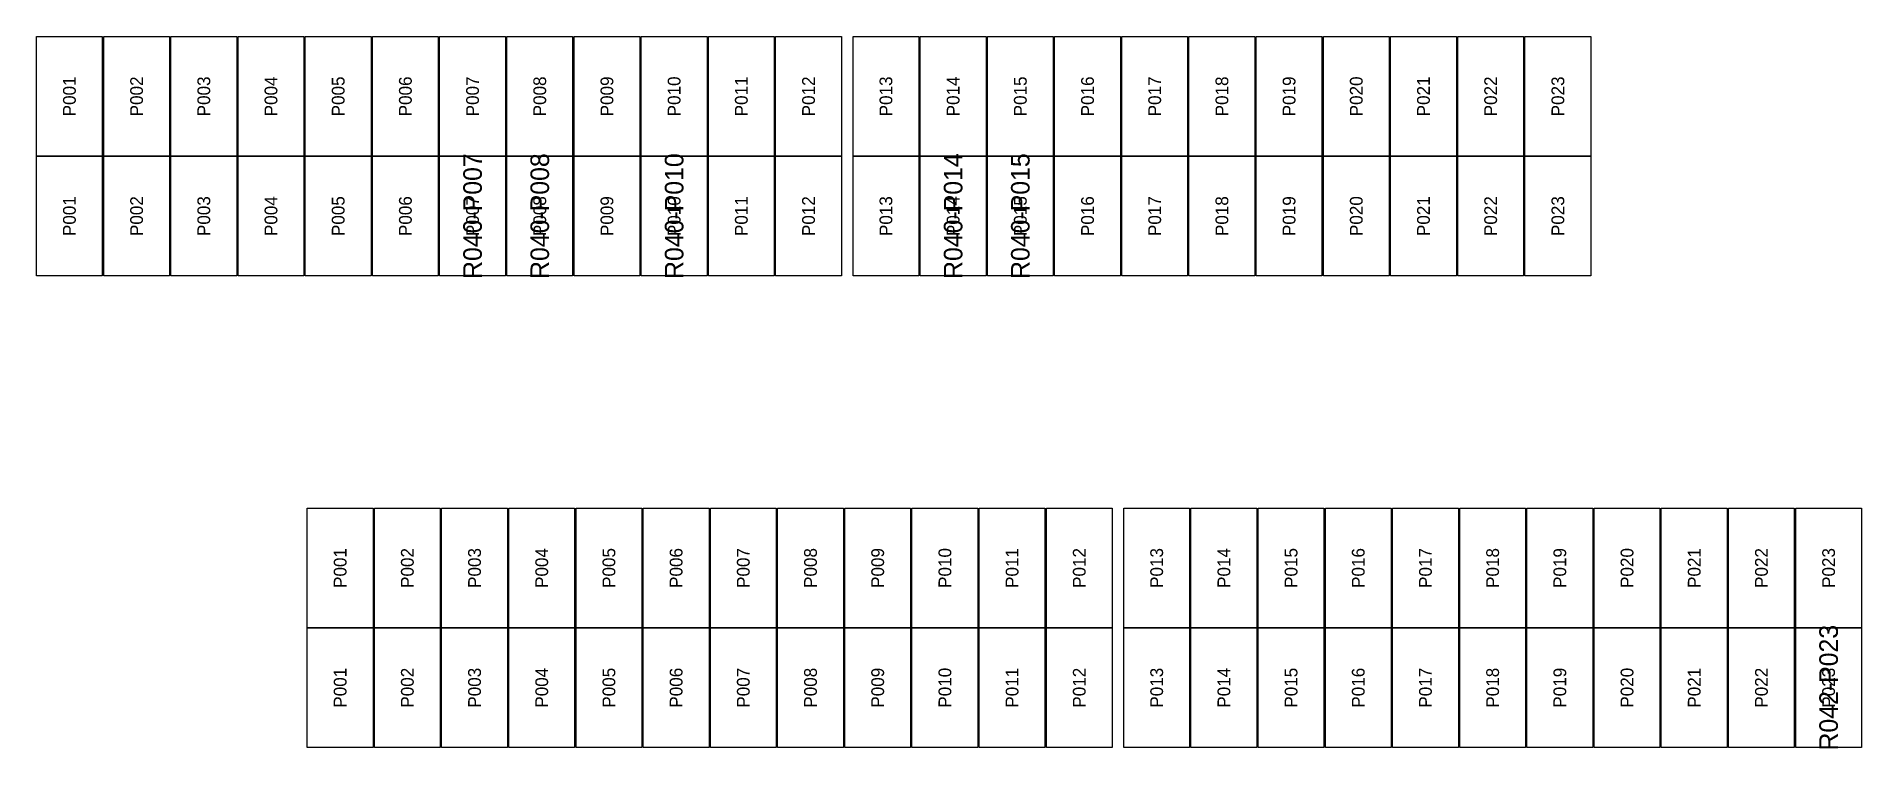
# Model space of a CAD drawing. Extents: x 296295 to 296770, y 651564 to 652121.
# Drawn here: x 296384.1 to 296415.56, y 651954.15 to 651966.42 of the extents above; entities that cross this region are included whole.
import ezdxf
from ezdxf.enums import TextEntityAlignment as Align

# ---------------------------------------------------------------- set-up
doc = ezdxf.new("R2010")
doc.units = 0

msp = doc.modelspace()

# ---------------------------------------------------------------- texts
at = {"layer": 'DEFECT_LABELS'}
for s, p in [('R040-P007', (296391.619, 651963.322)), ('R040-P008', (296392.777, 651963.322)), ('R040-P010', (296395.093, 651963.322)), ('R040-P014', (296399.901, 651963.322)), ('R040-P015', (296401.059, 651963.322)), ('R042-P023', (296414.989, 651955.196))]:
    msp.add_text(s, height=0.32, rotation=90, dxfattribs=at).set_placement(p, align=Align.MIDDLE_CENTER)
at = {"layer": 'PANEL_POSITION'}
for s, p in [('P001', (296384.671, 651965.385)), ('P002', (296385.829, 651965.385)), ('P003', (296386.987, 651965.385)), ('P004', (296388.145, 651965.385)), ('P005', (296389.303, 651965.385)), ('P006', (296390.461, 651965.385)), ('P007', (296391.619, 651965.385)), ('P008', (296392.777, 651965.385)), ('P009', (296393.935, 651965.385)), ('P010', (296395.093, 651965.385)), ('P011', (296396.251, 651965.385)), ('P012', (296397.409, 651965.385)), ('P013', (296398.743, 651965.385)), ('P014', (296399.901, 651965.385)), ('P015', (296401.059, 651965.385)), ('P016', (296402.217, 651965.385)), ('P017', (296403.375, 651965.385)), ('P018', (296404.533, 651965.385)), ('P019', (296405.691, 651965.385)), ('P020', (296406.849, 651965.385)), ('P021', (296408.007, 651965.385)), ('P022', (296409.165, 651965.385)), ('P023', (296410.323, 651965.385)), ('P001', (296384.671, 651963.322)), ('P002', (296385.829, 651963.322)), ('P003', (296386.987, 651963.322)), ('P004', (296388.145, 651963.322)), ('P005', (296389.303, 651963.322)), ('P006', (296390.461, 651963.322)), ('P007', (296391.619, 651963.322)), ('P008', (296392.777, 651963.322)), ('P009', (296393.935, 651963.322)), ('P010', (296395.093, 651963.322)), ('P011', (296396.251, 651963.322)), ('P012', (296397.409, 651963.322)), ('P013', (296398.743, 651963.322)), ('P014', (296399.901, 651963.322)), ('P015', (296401.059, 651963.322)), ('P016', (296402.217, 651963.322)), ('P017', (296403.375, 651963.322)), ('P018', (296404.533, 651963.322)), ('P019', (296405.691, 651963.322)), ('P020', (296406.849, 651963.322)), ('P021', (296408.007, 651963.322)), ('P022', (296409.165, 651963.322)), ('P023', (296410.323, 651963.322)), ('P001', (296389.337, 651957.259)), ('P002', (296390.495, 651957.259)), ('P003', (296391.653, 651957.259)), ('P004', (296392.811, 651957.259)), ('P005', (296393.969, 651957.259)), ('P006', (296395.127, 651957.259)), ('P007', (296396.285, 651957.259)), ('P008', (296397.443, 651957.259)), ('P009', (296398.601, 651957.259)), ('P010', (296399.759, 651957.259)), ('P011', (296400.917, 651957.259)), ('P012', (296402.075, 651957.259)), ('P013', (296403.409, 651957.259)), ('P014', (296404.567, 651957.259)), ('P015', (296405.725, 651957.259)), ('P016', (296406.883, 651957.259)), ('P017', (296408.041, 651957.259)), ('P018', (296409.199, 651957.259)), ('P019', (296410.357, 651957.259)), ('P020', (296411.515, 651957.259)), ('P021', (296412.673, 651957.259)), ('P022', (296413.831, 651957.259)), ('P023', (296414.989, 651957.259)), ('P001', (296389.337, 651955.196)), ('P002', (296390.495, 651955.196)), ('P003', (296391.653, 651955.196)), ('P004', (296392.811, 651955.196)), ('P005', (296393.969, 651955.196)), ('P006', (296395.127, 651955.196)), ('P007', (296396.285, 651955.196)), ('P008', (296397.443, 651955.196)), ('P009', (296398.601, 651955.196)), ('P010', (296399.759, 651955.196)), ('P011', (296400.917, 651955.196)), ('P012', (296402.075, 651955.196)), ('P013', (296403.409, 651955.196)), ('P014', (296404.567, 651955.196)), ('P015', (296405.725, 651955.196)), ('P016', (296406.883, 651955.196)), ('P017', (296408.041, 651955.196)), ('P018', (296409.199, 651955.196)), ('P019', (296410.357, 651955.196)), ('P020', (296411.515, 651955.196)), ('P021', (296412.673, 651955.196)), ('P022', (296413.831, 651955.196)), ('P023', (296414.989, 651955.196))]:
    msp.add_text(s, height=0.22, rotation=90, dxfattribs=at).set_placement(p, align=Align.MIDDLE_CENTER)

# ---------------------------------------------------------------- linework, layer by layer
at = {"layer": 'DEFECTIVE_PANELS'}
for points in [[(296391.052, 651964.354), (296392.186, 651964.354), (296392.186, 651962.291), (296391.052, 651962.291)], [(296392.21, 651964.354), (296393.344, 651964.354), (296393.344, 651962.291), (296392.21, 651962.291)], [(296394.526, 651964.354), (296395.66, 651964.354), (296395.66, 651962.291), (296394.526, 651962.291)], [(296399.334, 651964.354), (296400.468, 651964.354), (296400.468, 651962.291), (296399.334, 651962.291)], [(296400.492, 651964.354), (296401.626, 651964.354), (296401.626, 651962.291), (296400.492, 651962.291)], [(296414.422, 651956.228), (296415.556, 651956.228), (296415.556, 651954.165), (296414.422, 651954.165)]]:
    msp.add_lwpolyline(points, close=True, dxfattribs=at)
at = {"layer": 'PANELS_MASTER'}
for points in [[(296384.104, 651966.417), (296385.238, 651966.417), (296385.238, 651964.354), (296384.104, 651964.354)], [(296385.262, 651966.417), (296386.396, 651966.417), (296386.396, 651964.354), (296385.262, 651964.354)], [(296386.42, 651966.417), (296387.554, 651966.417), (296387.554, 651964.354), (296386.42, 651964.354)], [(296387.578, 651966.417), (296388.712, 651966.417), (296388.712, 651964.354), (296387.578, 651964.354)], [(296388.736, 651966.417), (296389.87, 651966.417), (296389.87, 651964.354), (296388.736, 651964.354)], [(296389.894, 651966.417), (296391.028, 651966.417), (296391.028, 651964.354), (296389.894, 651964.354)], [(296391.052, 651966.417), (296392.186, 651966.417), (296392.186, 651964.354), (296391.052, 651964.354)], [(296392.21, 651966.417), (296393.344, 651966.417), (296393.344, 651964.354), (296392.21, 651964.354)], [(296393.368, 651966.417), (296394.502, 651966.417), (296394.502, 651964.354), (296393.368, 651964.354)], [(296394.526, 651966.417), (296395.66, 651966.417), (296395.66, 651964.354), (296394.526, 651964.354)], [(296395.684, 651966.417), (296396.818, 651966.417), (296396.818, 651964.354), (296395.684, 651964.354)], [(296396.842, 651966.417), (296397.976, 651966.417), (296397.976, 651964.354), (296396.842, 651964.354)], [(296398.176, 651966.417), (296399.31, 651966.417), (296399.31, 651964.354), (296398.176, 651964.354)], [(296399.334, 651966.417), (296400.468, 651966.417), (296400.468, 651964.354), (296399.334, 651964.354)], [(296400.492, 651966.417), (296401.626, 651966.417), (296401.626, 651964.354), (296400.492, 651964.354)], [(296401.65, 651966.417), (296402.784, 651966.417), (296402.784, 651964.354), (296401.65, 651964.354)], [(296402.808, 651966.417), (296403.942, 651966.417), (296403.942, 651964.354), (296402.808, 651964.354)], [(296403.966, 651966.417), (296405.1, 651966.417), (296405.1, 651964.354), (296403.966, 651964.354)], [(296405.124, 651966.417), (296406.258, 651966.417), (296406.258, 651964.354), (296405.124, 651964.354)], [(296406.282, 651966.417), (296407.416, 651966.417), (296407.416, 651964.354), (296406.282, 651964.354)], [(296407.44, 651966.417), (296408.574, 651966.417), (296408.574, 651964.354), (296407.44, 651964.354)], [(296408.598, 651966.417), (296409.732, 651966.417), (296409.732, 651964.354), (296408.598, 651964.354)], [(296409.756, 651966.417), (296410.89, 651966.417), (296410.89, 651964.354), (296409.756, 651964.354)], [(296384.104, 651964.354), (296385.238, 651964.354), (296385.238, 651962.291), (296384.104, 651962.291)], [(296385.262, 651964.354), (296386.396, 651964.354), (296386.396, 651962.291), (296385.262, 651962.291)], [(296386.42, 651964.354), (296387.554, 651964.354), (296387.554, 651962.291), (296386.42, 651962.291)], [(296387.578, 651964.354), (296388.712, 651964.354), (296388.712, 651962.291), (296387.578, 651962.291)], [(296388.736, 651964.354), (296389.87, 651964.354), (296389.87, 651962.291), (296388.736, 651962.291)], [(296389.894, 651964.354), (296391.028, 651964.354), (296391.028, 651962.291), (296389.894, 651962.291)], [(296393.368, 651964.354), (296394.502, 651964.354), (296394.502, 651962.291), (296393.368, 651962.291)], [(296395.684, 651964.354), (296396.818, 651964.354), (296396.818, 651962.291), (296395.684, 651962.291)], [(296396.842, 651964.354), (296397.976, 651964.354), (296397.976, 651962.291), (296396.842, 651962.291)], [(296398.176, 651964.354), (296399.31, 651964.354), (296399.31, 651962.291), (296398.176, 651962.291)], [(296401.65, 651964.354), (296402.784, 651964.354), (296402.784, 651962.291), (296401.65, 651962.291)], [(296402.808, 651964.354), (296403.942, 651964.354), (296403.942, 651962.291), (296402.808, 651962.291)], [(296403.966, 651964.354), (296405.1, 651964.354), (296405.1, 651962.291), (296403.966, 651962.291)], [(296405.124, 651964.354), (296406.258, 651964.354), (296406.258, 651962.291), (296405.124, 651962.291)], [(296406.282, 651964.354), (296407.416, 651964.354), (296407.416, 651962.291), (296406.282, 651962.291)], [(296407.44, 651964.354), (296408.574, 651964.354), (296408.574, 651962.291), (296407.44, 651962.291)], [(296408.598, 651964.354), (296409.732, 651964.354), (296409.732, 651962.291), (296408.598, 651962.291)], [(296409.756, 651964.354), (296410.89, 651964.354), (296410.89, 651962.291), (296409.756, 651962.291)], [(296388.77, 651958.291), (296389.904, 651958.291), (296389.904, 651956.228), (296388.77, 651956.228)], [(296389.928, 651958.291), (296391.062, 651958.291), (296391.062, 651956.228), (296389.928, 651956.228)], [(296391.086, 651958.291), (296392.22, 651958.291), (296392.22, 651956.228), (296391.086, 651956.228)], [(296392.244, 651958.291), (296393.378, 651958.291), (296393.378, 651956.228), (296392.244, 651956.228)], [(296393.402, 651958.291), (296394.536, 651958.291), (296394.536, 651956.228), (296393.402, 651956.228)], [(296394.56, 651958.291), (296395.694, 651958.291), (296395.694, 651956.228), (296394.56, 651956.228)], [(296395.718, 651958.291), (296396.852, 651958.291), (296396.852, 651956.228), (296395.718, 651956.228)], [(296396.876, 651958.291), (296398.01, 651958.291), (296398.01, 651956.228), (296396.876, 651956.228)], [(296398.034, 651958.291), (296399.168, 651958.291), (296399.168, 651956.228), (296398.034, 651956.228)], [(296399.192, 651958.291), (296400.326, 651958.291), (296400.326, 651956.228), (296399.192, 651956.228)], [(296400.35, 651958.291), (296401.484, 651958.291), (296401.484, 651956.228), (296400.35, 651956.228)], [(296401.508, 651958.291), (296402.642, 651958.291), (296402.642, 651956.228), (296401.508, 651956.228)], [(296402.842, 651958.291), (296403.976, 651958.291), (296403.976, 651956.228), (296402.842, 651956.228)], [(296404, 651958.291), (296405.134, 651958.291), (296405.134, 651956.228), (296404, 651956.228)], [(296405.158, 651958.291), (296406.292, 651958.291), (296406.292, 651956.228), (296405.158, 651956.228)], [(296406.316, 651958.291), (296407.45, 651958.291), (296407.45, 651956.228), (296406.316, 651956.228)], [(296407.474, 651958.291), (296408.608, 651958.291), (296408.608, 651956.228), (296407.474, 651956.228)], [(296408.632, 651958.291), (296409.766, 651958.291), (296409.766, 651956.228), (296408.632, 651956.228)], [(296409.79, 651958.291), (296410.924, 651958.291), (296410.924, 651956.228), (296409.79, 651956.228)], [(296410.948, 651958.291), (296412.082, 651958.291), (296412.082, 651956.228), (296410.948, 651956.228)], [(296412.106, 651958.291), (296413.24, 651958.291), (296413.24, 651956.228), (296412.106, 651956.228)], [(296413.264, 651958.291), (296414.398, 651958.291), (296414.398, 651956.228), (296413.264, 651956.228)], [(296414.422, 651958.291), (296415.556, 651958.291), (296415.556, 651956.228), (296414.422, 651956.228)], [(296388.77, 651956.228), (296389.904, 651956.228), (296389.904, 651954.165), (296388.77, 651954.165)], [(296389.928, 651956.228), (296391.062, 651956.228), (296391.062, 651954.165), (296389.928, 651954.165)], [(296391.086, 651956.228), (296392.22, 651956.228), (296392.22, 651954.165), (296391.086, 651954.165)], [(296392.244, 651956.228), (296393.378, 651956.228), (296393.378, 651954.165), (296392.244, 651954.165)], [(296393.402, 651956.228), (296394.536, 651956.228), (296394.536, 651954.165), (296393.402, 651954.165)], [(296394.56, 651956.228), (296395.694, 651956.228), (296395.694, 651954.165), (296394.56, 651954.165)], [(296395.718, 651956.228), (296396.852, 651956.228), (296396.852, 651954.165), (296395.718, 651954.165)], [(296396.876, 651956.228), (296398.01, 651956.228), (296398.01, 651954.165), (296396.876, 651954.165)], [(296398.034, 651956.228), (296399.168, 651956.228), (296399.168, 651954.165), (296398.034, 651954.165)], [(296399.192, 651956.228), (296400.326, 651956.228), (296400.326, 651954.165), (296399.192, 651954.165)], [(296400.35, 651956.228), (296401.484, 651956.228), (296401.484, 651954.165), (296400.35, 651954.165)], [(296401.508, 651956.228), (296402.642, 651956.228), (296402.642, 651954.165), (296401.508, 651954.165)], [(296402.842, 651956.228), (296403.976, 651956.228), (296403.976, 651954.165), (296402.842, 651954.165)], [(296404, 651956.228), (296405.134, 651956.228), (296405.134, 651954.165), (296404, 651954.165)], [(296405.158, 651956.228), (296406.292, 651956.228), (296406.292, 651954.165), (296405.158, 651954.165)], [(296406.316, 651956.228), (296407.45, 651956.228), (296407.45, 651954.165), (296406.316, 651954.165)], [(296407.474, 651956.228), (296408.608, 651956.228), (296408.608, 651954.165), (296407.474, 651954.165)], [(296408.632, 651956.228), (296409.766, 651956.228), (296409.766, 651954.165), (296408.632, 651954.165)], [(296409.79, 651956.228), (296410.924, 651956.228), (296410.924, 651954.165), (296409.79, 651954.165)], [(296410.948, 651956.228), (296412.082, 651956.228), (296412.082, 651954.165), (296410.948, 651954.165)], [(296412.106, 651956.228), (296413.24, 651956.228), (296413.24, 651954.165), (296412.106, 651954.165)], [(296413.264, 651956.228), (296414.398, 651956.228), (296414.398, 651954.165), (296413.264, 651954.165)]]:
    msp.add_lwpolyline(points, close=True, dxfattribs=at)

msp.set_redraw_order([(e.dxf.handle, doc.entitydb.next_handle()) for e in msp.query("TEXT MTEXT ATTDEF DIMENSION ARC_DIMENSION")])  # texts and dimensions are drawn at this point

doc.saveas('drawing.dxf')
